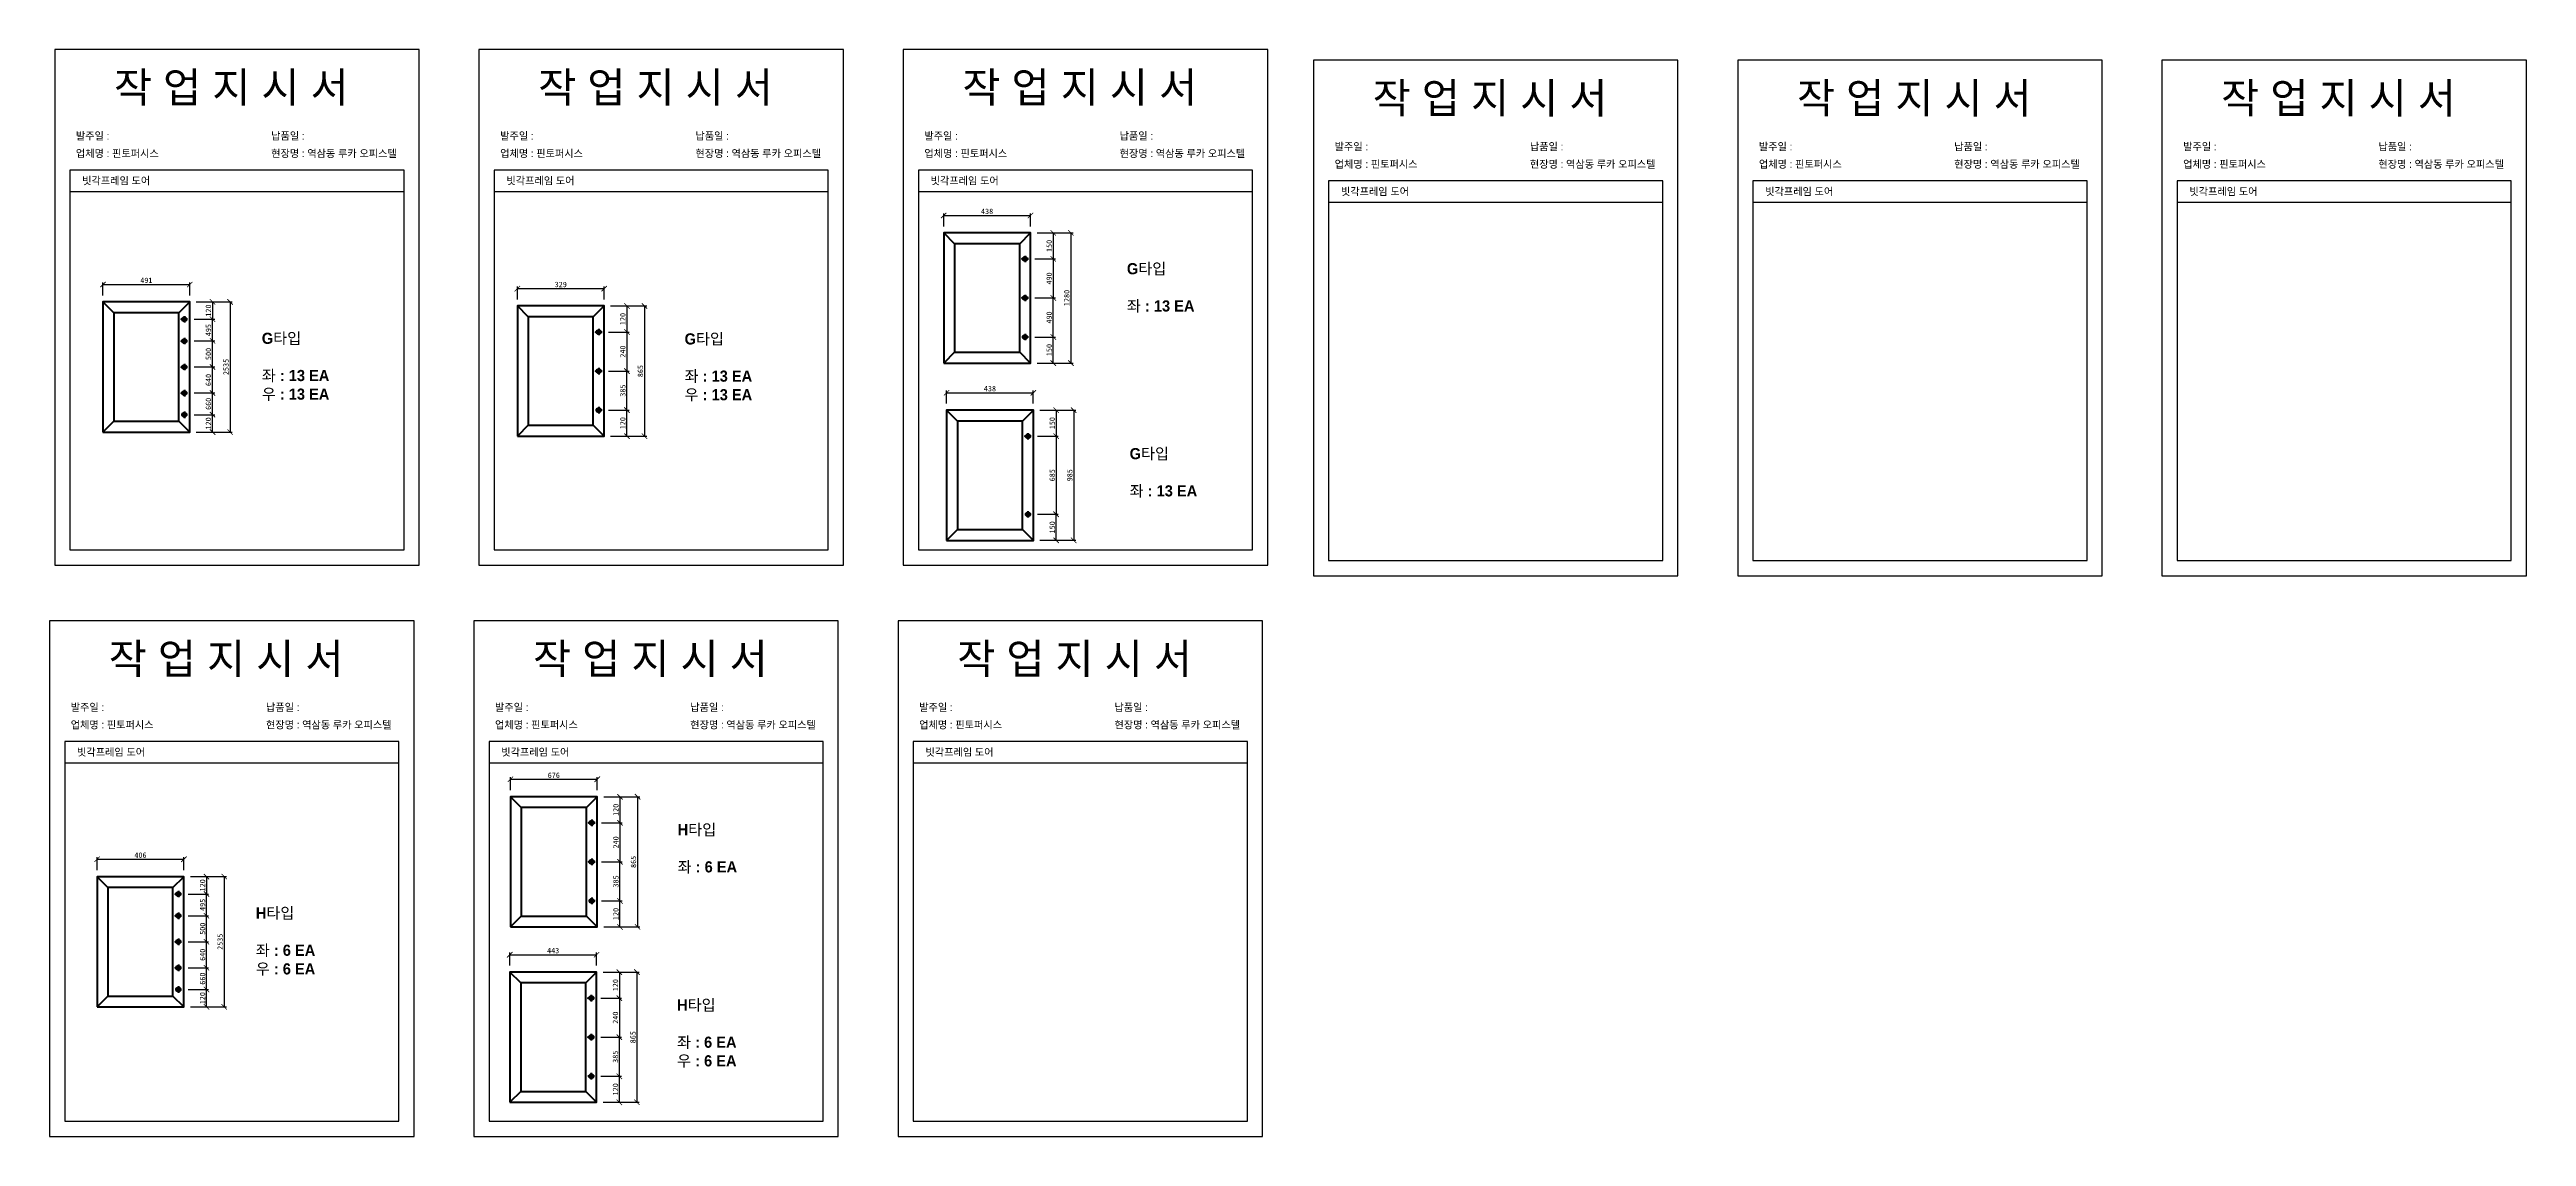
# Model space of a CAD drawing. Header units: millimetres. Extents: x -44117 to 256353, y -2095463 to 65325.
# Drawn here: x 5587 to 17003, y -11227 to -6218 of the extents above; entities that cross this region are included whole.
import ezdxf

# ---------------------------------------------------------------- set-up
doc = ezdxf.new("R2010")
doc.units = ezdxf.units.MM
doc.header["$LTSCALE"] = 10
doc.layers.add('Layer1', color=7, linetype='Continuous', lineweight=70)
doc.dimstyles.new('ISO-25', dxfattribs={"dimtxt": 2.5, "dimasz": 2.5, "dimexe": 1, "dimexo": 1, "dimtad": 1, "dimtxsty": 'Standard', "dimblk": 'ARCHTICK', "dimcen": 2.5, "dimadec": 0, "dimazin": 0, "dimtfac": 1, "dimtmove": 0, "dimatfit": 3, "dimfxl": 0, "dimarcsym": 0})

msp = doc.modelspace()

# ---------------------------------------------------------------- texts
at = {"attachment_point": 1}
for s, heights, insert, char_height in [('{\\fGulim|b0|i0|c129|p50;작 업 지 시 서}', [-155.84554], (5883.4785, -6322.29099), 140), ('{\\fGulim|b0|i0|c129|p50;작 업 지 시 서}', [-155.84554], (7838.93159, -6322.29099), 140), ('{\\fGulim|b0|i0|c129|p50;작 업 지 시 서}', [-155.84554], (9794.02547, -6322.29099), 140), ('{\\fGulim|b0|i0|c129|p50;작 업 지 시 서}', [-155.84554], (11684.99339, -6371.70931), 140), ('{\\fGulim|b0|i0|c129|p50;작 업 지 시 서}', [-155.84554], (13640.44647, -6371.70931), 140), ('{\\fGulim|b0|i0|c129|p50;작 업 지 시 서}', [-155.84554], (15595.54036, -6371.70931), 140), ('{\\fGulim|b0|i0|c129|p50;발주일 :}', [-38.18216], (5708.26915, -6599.01141), 34.3), ('{\\fGulim|b0|i0|c129|p50;납품일 :}', [-37.67976], (6608.24713, -6599.01141), 34.3), ('{\\fGulim|b0|i0|c129|p50;발주일 :}', [-38.18216], (7663.72223, -6599.01141), 34.3), ('{\\fGulim|b0|i0|c129|p50;납품일 :}', [-37.67976], (8563.70021, -6599.01141), 34.3), ('{\\fGulim|b0|i0|c129|p50;발주일 :}', [-38.18216], (9618.81612, -6599.01141), 34.3), ('{\\fGulim|b0|i0|c129|p50;납품일 :}', [-37.67976], (10518.7941, -6599.01141), 34.3), ('{\\fGulim|b0|i0|c129|p50;업체명 : 핀토퍼시스}', [-38.2735], (5708.26915, -6679.66759), 34.3), ('{\\fGulim|b0|i0|c129|p50;현장명 : 역삼동 루카 오피스텔}', [-38.31917], (6608.24713, -6679.66759), 34.3), ('{\\fGulim|b0|i0|c129|p50;업체명 : 핀토퍼시스}', [-38.2735], (7663.72223, -6679.66759), 34.3), ('{\\fGulim|b0|i0|c129|p50;현장명 : 역삼동 루카 오피스텔}', [-38.31917], (8563.70021, -6679.66759), 34.3), ('{\\fGulim|b0|i0|c129|p50;업체명 : 핀토퍼시스}', [-38.2735], (9618.81612, -6679.66759), 34.3), ('{\\fGulim|b0|i0|c129|p50;현장명 : 역삼동 루카 오피스텔}', [-38.31917], (10518.7941, -6679.66759), 34.3), ('{\\fGulim|b0|i0|c129|p50;업체명 : 핀토퍼시스}', [-38.2735], (11509.78403, -6729.08591), 34.3), ('{\\fGulim|b0|i0|c129|p50;발주일 :}', [-38.18216], (11509.78403, -6648.42973), 34.3), ('{\\fGulim|b0|i0|c129|p50;현장명 : 역삼동 루카 오피스텔}', [-38.31917], (12409.76202, -6729.08591), 34.3), ('{\\fGulim|b0|i0|c129|p50;납품일 :}', [-37.67976], (12409.76202, -6648.42973), 34.3), ('{\\fGulim|b0|i0|c129|p50;업체명 : 핀토퍼시스}', [-38.2735], (13465.23712, -6729.08591), 34.3), ('{\\fGulim|b0|i0|c129|p50;발주일 :}', [-38.18216], (13465.23712, -6648.42973), 34.3), ('{\\fGulim|b0|i0|c129|p50;현장명 : 역삼동 루카 오피스텔}', [-38.31917], (14365.2151, -6729.08591), 34.3), ('{\\fGulim|b0|i0|c129|p50;납품일 :}', [-37.67976], (14365.2151, -6648.42973), 34.3), ('{\\fGulim|b0|i0|c129|p50;업체명 : 핀토퍼시스}', [-38.2735], (15420.331, -6729.08591), 34.3), ('{\\fGulim|b0|i0|c129|p50;발주일 :}', [-38.18216], (15420.331, -6648.42973), 34.3), ('{\\fGulim|b0|i0|c129|p50;현장명 : 역삼동 루카 오피스텔}', [-38.31917], (16320.30899, -6729.08591), 34.3), ('{\\fGulim|b0|i0|c129|p50;납품일 :}', [-37.67976], (16320.30899, -6648.42973), 34.3), ('{\\fGulim|b0|i0|c129|p50;빗각프레임 도어}', [-38.36485], (5737.23173, -6805.53617), 34.3), ('{\\fGulim|b0|i0|c129|p50;빗각프레임 도어}', [-38.36485], (7692.68482, -6805.53617), 34.3), ('{\\fGulim|b0|i0|c129|p50;빗각프레임 도어}', [-38.36485], (9647.7787, -6805.53617), 34.3), ('{\\fGulim|b0|i0|c129|p50;빗각프레임 도어}', [-38.36485], (11538.74662, -6854.95449), 34.3), ('{\\fGulim|b0|i0|c129|p50;빗각프레임 도어}', [-38.36485], (13494.1997, -6854.95449), 34.3), ('{\\fGulim|b0|i0|c129|p50;빗각프레임 도어}', [-38.36485], (15449.29359, -6854.95449), 34.3), ('{\\fGulim|b1|i0|c129|p50;G타입\\P\\P좌 : 13 EA}', [-230.98056], (10552.25086, -7202.4582), 51.45), ('{\\fGulim|b1|i0|c129|p50;G타입\\P\\P좌 : 13 EA\\P우 : 13 EA}', [-318.15972], (6565.05597, -7523.16957), 51.45), ('{\\fGulim|b1|i0|c129|p50;G타입\\P\\P좌 : 13 EA\\P우 : 13 EA}', [-318.15972], (8513.74453, -7525.93898), 51.45), ('{\\fGulim|b1|i0|c129|p50;G타입\\P\\P좌 : 13 EA}', [-230.98056], (10564.88083, -8054.79396), 51.45), ('{\\fGulim|b0|i0|c129|p50;작 업 지 시 서}', [-155.84554], (5859.62159, -8955.5493), 140), ('{\\fGulim|b0|i0|c129|p50;작 업 지 시 서}', [-155.84554], (7815.07467, -8955.5493), 140), ('{\\fGulim|b0|i0|c129|p50;작 업 지 시 서}', [-155.84554], (9770.16856, -8955.5493), 140), ('{\\fGulim|b0|i0|c129|p50;발주일 :}', [-38.18216], (5684.41223, -9232.26972), 34.3), ('{\\fGulim|b0|i0|c129|p50;납품일 :}', [-37.67976], (6584.39022, -9232.26972), 34.3), ('{\\fGulim|b0|i0|c129|p50;발주일 :}', [-38.18216], (7639.86532, -9232.26972), 34.3), ('{\\fGulim|b0|i0|c129|p50;납품일 :}', [-37.67976], (8539.8433, -9232.26972), 34.3), ('{\\fGulim|b0|i0|c129|p50;발주일 :}', [-38.18216], (9594.9592, -9232.26972), 34.3), ('{\\fGulim|b0|i0|c129|p50;납품일 :}', [-37.67976], (10494.93719, -9232.26972), 34.3), ('{\\fGulim|b0|i0|c129|p50;업체명 : 핀토퍼시스}', [-38.2735], (5684.41223, -9312.9259), 34.3), ('{\\fGulim|b0|i0|c129|p50;현장명 : 역삼동 루카 오피스텔}', [-38.31917], (6584.39022, -9312.9259), 34.3), ('{\\fGulim|b0|i0|c129|p50;업체명 : 핀토퍼시스}', [-38.2735], (7639.86532, -9312.9259), 34.3), ('{\\fGulim|b0|i0|c129|p50;현장명 : 역삼동 루카 오피스텔}', [-38.31917], (8539.8433, -9312.9259), 34.3), ('{\\fGulim|b0|i0|c129|p50;업체명 : 핀토퍼시스}', [-38.2735], (9594.9592, -9312.9259), 34.3), ('{\\fGulim|b0|i0|c129|p50;현장명 : 역삼동 루카 오피스텔}', [-38.31917], (10494.93719, -9312.9259), 34.3), ('{\\fGulim|b0|i0|c129|p50;빗각프레임 도어}', [-38.36485], (5713.37482, -9438.79448), 34.3), ('{\\fGulim|b0|i0|c129|p50;빗각프레임 도어}', [-38.36485], (7668.8279, -9438.79448), 34.3), ('{\\fGulim|b0|i0|c129|p50;빗각프레임 도어}', [-38.36485], (9623.92179, -9438.79448), 34.3), ('{\\fGulim|b1|i0|c129|p50;H타입\\P\\P좌 : 6 EA}', [-230.98056], (8481.67752, -9787.60518), 51.45), ('{\\fGulim|b1|i0|c129|p50;H타입\\P\\P좌 : 6 EA\\P우 : 6 EA}', [-318.15972], (6537.5076, -10171.98846), 51.45), ('{\\fGulim|b1|i0|c129|p50;H타입\\P\\P좌 : 6 EA\\P우 : 6 EA}', [-318.15972], (8479.10937, -10595.7315), 51.45)]:
    msp.add_mtext_dynamic_manual_height_columns(s, width=3307.3198183, gutter_width=12.5, heights=heights, dxfattribs=dict(at, insert=insert, char_height=char_height))

# ---------------------------------------------------------------- blocks, each defined once
blk = doc.blocks.new('_ArchTick')
at = {"color": 0, "linetype": 'ByBlock', "const_width": 0.15}
blk.add_lwpolyline([(-0.5, -0.5), (0.5, 0.5)], dxfattribs=at)
blk = doc.blocks.new('*D488')
at = {"color": 0, "lineweight": -2}
for p, q in [((5806, -10000), (5806, -9940)), ((5806, -9950), (6206, -9950)), ((6206, -10000), (6206, -9940))]:
    blk.add_line(p, q, dxfattribs=at)
at = {"layer": 'Defpoints', "color": 0}
for p in [(5806, -10030), (6206, -9950), (6206, -10030)]:
    blk.add_point(p, dxfattribs=at)
at = {"color": 0, "lineweight": -2, "xscale": 25, "yscale": 25, "zscale": 25, "rotation": 180}
blk.add_blockref('_ArchTick', (5806, -9950), dxfattribs=at)
at = {"color": 0, "lineweight": -2, "xscale": 25, "yscale": 25, "zscale": 25}
blk.add_blockref('_ArchTick', (6206, -9950), dxfattribs=at)
at = {"color": 0, "insert": (6006, -9931), "char_height": 25, "attachment_point": 5}
blk.add_mtext('406', dxfattribs=at)
blk = doc.blocks.new('*D489')
at = {"color": 0, "lineweight": -2}
for p, q in [((6226, -10550), (6320, -10550)), ((6310, -10630), (6310, -10550)), ((6236, -10630), (6320, -10630))]:
    blk.add_line(p, q, dxfattribs=at)
at = {"layer": 'Defpoints', "color": 0}
for p in [(6196, -10550), (6310, -10550), (6206, -10630)]:
    blk.add_point(p, dxfattribs=at)
at = {"color": 0, "lineweight": -2, "xscale": 25, "yscale": 25, "zscale": 25}
for p, rotation in [((6310, -10550), 90), ((6310, -10630), 270)]:
    blk.add_blockref('_ArchTick', p, dxfattribs=dict(at, rotation=rotation))
at = {"color": 0, "insert": (6292, -10590), "char_height": 25, "attachment_point": 5, "rotation": 90}
blk.add_mtext('120', dxfattribs=at)
blk = doc.blocks.new('*D482')
at = {"color": 0, "lineweight": -2}
for p, q in [((6236, -10030), (6320, -10030)), ((6310, -10030), (6310, -10110)), ((6226, -10110), (6320, -10110))]:
    blk.add_line(p, q, dxfattribs=at)
at = {"layer": 'Defpoints', "color": 0}
for p in [(6206, -10030), (6196, -10110), (6310, -10110)]:
    blk.add_point(p, dxfattribs=at)
at = {"color": 0, "lineweight": -2, "xscale": 25, "yscale": 25, "zscale": 25}
for p, rotation in [((6310, -10030), 90), ((6310, -10110), 270)]:
    blk.add_blockref('_ArchTick', p, dxfattribs=dict(at, rotation=rotation))
at = {"color": 0, "insert": (6292, -10070), "char_height": 25, "attachment_point": 5, "rotation": 90}
blk.add_mtext('120', dxfattribs=at)
blk = doc.blocks.new('*D483')
at = {"color": 0, "lineweight": -2}
for p, q in [((6236, -10030), (6402, -10030)), ((6392, -10030), (6392, -10630)), ((6236, -10630), (6402, -10630))]:
    blk.add_line(p, q, dxfattribs=at)
at = {"layer": 'Defpoints', "color": 0}
for p in [(6206, -10030), (6206, -10630), (6392, -10630)]:
    blk.add_point(p, dxfattribs=at)
at = {"color": 0, "lineweight": -2, "xscale": 25, "yscale": 25, "zscale": 25}
for p, rotation in [((6392, -10030), 90), ((6392, -10630), 270)]:
    blk.add_blockref('_ArchTick', p, dxfattribs=dict(at, rotation=rotation))
at = {"color": 0, "insert": (6373, -10330), "char_height": 25, "attachment_point": 5, "rotation": 90}
blk.add_mtext('2535', dxfattribs=at)
blk = doc.blocks.new('*D484')
at = {"color": 0, "lineweight": -2}
for p, q in [((6226, -10450), (6320, -10450)), ((6310, -10550), (6310, -10450)), ((6226, -10550), (6320, -10550))]:
    blk.add_line(p, q, dxfattribs=at)
at = {"layer": 'Defpoints', "color": 0}
for p in [(6196, -10450), (6310, -10450), (6196, -10550)]:
    blk.add_point(p, dxfattribs=at)
at = {"color": 0, "lineweight": -2, "xscale": 25, "yscale": 25, "zscale": 25}
for p, rotation in [((6310, -10450), 90), ((6310, -10550), 270)]:
    blk.add_blockref('_ArchTick', p, dxfattribs=dict(at, rotation=rotation))
at = {"color": 0, "insert": (6292, -10500), "char_height": 25, "attachment_point": 5, "rotation": 90}
blk.add_mtext('660', dxfattribs=at)
blk = doc.blocks.new('*D485')
at = {"color": 0, "lineweight": -2}
for p, q in [((6226, -10330), (6320, -10330)), ((6310, -10450), (6310, -10330)), ((6226, -10450), (6320, -10450))]:
    blk.add_line(p, q, dxfattribs=at)
at = {"layer": 'Defpoints', "color": 0}
for p in [(6196, -10330), (6310, -10330), (6196, -10450)]:
    blk.add_point(p, dxfattribs=at)
at = {"color": 0, "lineweight": -2, "xscale": 25, "yscale": 25, "zscale": 25}
for p, rotation in [((6310, -10330), 90), ((6310, -10450), 270)]:
    blk.add_blockref('_ArchTick', p, dxfattribs=dict(at, rotation=rotation))
at = {"color": 0, "insert": (6292, -10390), "char_height": 25, "attachment_point": 5, "rotation": 90}
blk.add_mtext('640', dxfattribs=at)
blk = doc.blocks.new('*D486')
at = {"color": 0, "lineweight": -2}
for p, q in [((6226, -10210), (6320, -10210)), ((6310, -10330), (6310, -10210)), ((6226, -10330), (6320, -10330))]:
    blk.add_line(p, q, dxfattribs=at)
at = {"layer": 'Defpoints', "color": 0}
for p in [(6196, -10210), (6310, -10210), (6196, -10330)]:
    blk.add_point(p, dxfattribs=at)
at = {"color": 0, "lineweight": -2, "xscale": 25, "yscale": 25, "zscale": 25}
for p, rotation in [((6310, -10210), 90), ((6310, -10330), 270)]:
    blk.add_blockref('_ArchTick', p, dxfattribs=dict(at, rotation=rotation))
at = {"color": 0, "insert": (6292, -10270), "char_height": 25, "attachment_point": 5, "rotation": 90}
blk.add_mtext('500', dxfattribs=at)
blk = doc.blocks.new('*D487')
at = {"color": 0, "lineweight": -2}
for p, q in [((6226, -10110), (6320, -10110)), ((6310, -10210), (6310, -10110)), ((6226, -10210), (6320, -10210))]:
    blk.add_line(p, q, dxfattribs=at)
at = {"layer": 'Defpoints', "color": 0}
for p in [(6196, -10110), (6310, -10110), (6196, -10210)]:
    blk.add_point(p, dxfattribs=at)
at = {"color": 0, "lineweight": -2, "xscale": 25, "yscale": 25, "zscale": 25}
for p, rotation in [((6310, -10110), 90), ((6310, -10210), 270)]:
    blk.add_blockref('_ArchTick', p, dxfattribs=dict(at, rotation=rotation))
at = {"color": 0, "insert": (6292, -10160), "char_height": 25, "attachment_point": 5, "rotation": 90}
blk.add_mtext('495', dxfattribs=at)
blk = doc.blocks.new('*D494')
at = {"color": 0, "lineweight": -2}
for p, q in [((7711, -9632), (7711, -9571)), ((7711, -9581), (8111, -9581)), ((8111, -9632), (8111, -9571))]:
    blk.add_line(p, q, dxfattribs=at)
at = {"layer": 'Defpoints', "color": 0}
for p in [(8111, -9581), (7711, -9662), (8111, -9662)]:
    blk.add_point(p, dxfattribs=at)
at = {"color": 0, "lineweight": -2, "xscale": 25, "yscale": 25, "zscale": 25, "rotation": 180}
blk.add_blockref('_ArchTick', (7711, -9581), dxfattribs=at)
at = {"color": 0, "lineweight": -2, "xscale": 25, "yscale": 25, "zscale": 25}
blk.add_blockref('_ArchTick', (8111, -9581), dxfattribs=at)
at = {"color": 0, "insert": (7911, -9563), "char_height": 25, "attachment_point": 5}
blk.add_mtext('676', dxfattribs=at)
blk = doc.blocks.new('*D495')
at = {"color": 0, "lineweight": -2}
for p, q in [((8131, -10142), (8226, -10142)), ((8216, -10262), (8216, -10142)), ((8141, -10262), (8226, -10262))]:
    blk.add_line(p, q, dxfattribs=at)
at = {"layer": 'Defpoints', "color": 0}
for p in [(8101, -10142), (8216, -10142), (8111, -10262)]:
    blk.add_point(p, dxfattribs=at)
at = {"color": 0, "lineweight": -2, "xscale": 25, "yscale": 25, "zscale": 25}
for p, rotation in [((8216, -10142), 90), ((8216, -10262), 270)]:
    blk.add_blockref('_ArchTick', p, dxfattribs=dict(at, rotation=rotation))
at = {"color": 0, "insert": (8197, -10202), "char_height": 25, "attachment_point": 5, "rotation": 90}
blk.add_mtext('120', dxfattribs=at)
blk = doc.blocks.new('*D490')
at = {"color": 0, "lineweight": -2}
for p, q in [((8141, -9662), (8226, -9662)), ((8216, -9662), (8216, -9782)), ((8131, -9782), (8226, -9782))]:
    blk.add_line(p, q, dxfattribs=at)
at = {"layer": 'Defpoints', "color": 0}
for p in [(8111, -9662), (8101, -9782), (8216, -9782)]:
    blk.add_point(p, dxfattribs=at)
at = {"color": 0, "lineweight": -2, "xscale": 25, "yscale": 25, "zscale": 25}
for p, rotation in [((8216, -9662), 90), ((8216, -9782), 270)]:
    blk.add_blockref('_ArchTick', p, dxfattribs=dict(at, rotation=rotation))
at = {"color": 0, "insert": (8197, -9722), "char_height": 25, "attachment_point": 5, "rotation": 90}
blk.add_mtext('120', dxfattribs=at)
blk = doc.blocks.new('*D491')
at = {"color": 0, "lineweight": -2}
for p, q in [((8141, -9662), (8307, -9662)), ((8297, -9662), (8297, -10262)), ((8141, -10262), (8307, -10262))]:
    blk.add_line(p, q, dxfattribs=at)
at = {"layer": 'Defpoints', "color": 0}
for p in [(8111, -9662), (8111, -10262), (8297, -10262)]:
    blk.add_point(p, dxfattribs=at)
at = {"color": 0, "lineweight": -2, "xscale": 25, "yscale": 25, "zscale": 25}
for p, rotation in [((8297, -9662), 90), ((8297, -10262), 270)]:
    blk.add_blockref('_ArchTick', p, dxfattribs=dict(at, rotation=rotation))
at = {"color": 0, "insert": (8278, -9962), "char_height": 25, "attachment_point": 5, "rotation": 90}
blk.add_mtext('865', dxfattribs=at)
blk = doc.blocks.new('*D492')
at = {"color": 0, "lineweight": -2}
for p, q in [((8131, -9962), (8226, -9962)), ((8216, -10142), (8216, -9962)), ((8131, -10142), (8226, -10142))]:
    blk.add_line(p, q, dxfattribs=at)
at = {"layer": 'Defpoints', "color": 0}
for p in [(8101, -9962), (8216, -9962), (8101, -10142)]:
    blk.add_point(p, dxfattribs=at)
at = {"color": 0, "lineweight": -2, "xscale": 25, "yscale": 25, "zscale": 25}
for p, rotation in [((8216, -9962), 90), ((8216, -10142), 270)]:
    blk.add_blockref('_ArchTick', p, dxfattribs=dict(at, rotation=rotation))
at = {"color": 0, "insert": (8197, -10052), "char_height": 25, "attachment_point": 5, "rotation": 90}
blk.add_mtext('385', dxfattribs=at)
blk = doc.blocks.new('*D493')
at = {"color": 0, "lineweight": -2}
for p, q in [((8131, -9782), (8226, -9782)), ((8216, -9782), (8216, -9962)), ((8131, -9962), (8226, -9962))]:
    blk.add_line(p, q, dxfattribs=at)
at = {"layer": 'Defpoints', "color": 0}
for p in [(8101, -9782), (8101, -9962), (8216, -9962)]:
    blk.add_point(p, dxfattribs=at)
at = {"color": 0, "lineweight": -2, "xscale": 25, "yscale": 25, "zscale": 25}
for p, rotation in [((8216, -9782), 90), ((8216, -9962), 270)]:
    blk.add_blockref('_ArchTick', p, dxfattribs=dict(at, rotation=rotation))
at = {"color": 0, "insert": (8197, -9872), "char_height": 25, "attachment_point": 5, "rotation": 90}
blk.add_mtext('240', dxfattribs=at)
blk = doc.blocks.new('*D500')
at = {"color": 0, "lineweight": -2}
for p, q in [((7708, -10440), (7708, -10380)), ((8108, -10440), (8108, -10380)), ((7708, -10390), (8108, -10390))]:
    blk.add_line(p, q, dxfattribs=at)
at = {"layer": 'Defpoints', "color": 0}
for p in [(7708, -10470), (8108, -10390), (8108, -10470)]:
    blk.add_point(p, dxfattribs=at)
at = {"color": 0, "lineweight": -2, "xscale": 25, "yscale": 25, "zscale": 25, "rotation": 180}
blk.add_blockref('_ArchTick', (7708, -10390), dxfattribs=at)
at = {"color": 0, "lineweight": -2, "xscale": 25, "yscale": 25, "zscale": 25}
blk.add_blockref('_ArchTick', (8108, -10390), dxfattribs=at)
at = {"color": 0, "insert": (7908, -10371), "char_height": 25, "attachment_point": 5}
blk.add_mtext('443', dxfattribs=at)
blk = doc.blocks.new('*D501')
at = {"color": 0, "lineweight": -2}
for p, q in [((8128, -10950), (8223, -10950)), ((8213, -11070), (8213, -10950)), ((8138, -11070), (8223, -11070))]:
    blk.add_line(p, q, dxfattribs=at)
at = {"layer": 'Defpoints', "color": 0}
for p in [(8098, -10950), (8213, -10950), (8108, -11070)]:
    blk.add_point(p, dxfattribs=at)
at = {"color": 0, "lineweight": -2, "xscale": 25, "yscale": 25, "zscale": 25}
for p, rotation in [((8213, -10950), 90), ((8213, -11070), 270)]:
    blk.add_blockref('_ArchTick', p, dxfattribs=dict(at, rotation=rotation))
at = {"color": 0, "insert": (8195, -11010), "char_height": 25, "attachment_point": 5, "rotation": 90}
blk.add_mtext('120', dxfattribs=at)
blk = doc.blocks.new('*D496')
at = {"color": 0, "lineweight": -2}
for p, q in [((8138, -10470), (8223, -10470)), ((8213, -10470), (8213, -10590)), ((8128, -10590), (8223, -10590))]:
    blk.add_line(p, q, dxfattribs=at)
at = {"layer": 'Defpoints', "color": 0}
for p in [(8108, -10470), (8098, -10590), (8213, -10590)]:
    blk.add_point(p, dxfattribs=at)
at = {"color": 0, "lineweight": -2, "xscale": 25, "yscale": 25, "zscale": 25}
for p, rotation in [((8213, -10470), 90), ((8213, -10590), 270)]:
    blk.add_blockref('_ArchTick', p, dxfattribs=dict(at, rotation=rotation))
at = {"color": 0, "insert": (8195, -10530), "char_height": 25, "attachment_point": 5, "rotation": 90}
blk.add_mtext('120', dxfattribs=at)
blk = doc.blocks.new('*D497')
at = {"color": 0, "lineweight": -2}
for p, q in [((8138, -10470), (8304, -10470)), ((8294, -10470), (8294, -11070)), ((8138, -11070), (8304, -11070))]:
    blk.add_line(p, q, dxfattribs=at)
at = {"layer": 'Defpoints', "color": 0}
for p in [(8108, -10470), (8108, -11070), (8294, -11070)]:
    blk.add_point(p, dxfattribs=at)
at = {"color": 0, "lineweight": -2, "xscale": 25, "yscale": 25, "zscale": 25}
for p, rotation in [((8294, -10470), 90), ((8294, -11070), 270)]:
    blk.add_blockref('_ArchTick', p, dxfattribs=dict(at, rotation=rotation))
at = {"color": 0, "insert": (8276, -10770), "char_height": 25, "attachment_point": 5, "rotation": 90}
blk.add_mtext('865', dxfattribs=at)
blk = doc.blocks.new('*D498')
at = {"color": 0, "lineweight": -2}
for p, q in [((8128, -10770), (8223, -10770)), ((8213, -10950), (8213, -10770)), ((8128, -10950), (8223, -10950))]:
    blk.add_line(p, q, dxfattribs=at)
at = {"layer": 'Defpoints', "color": 0}
for p in [(8098, -10770), (8213, -10770), (8098, -10950)]:
    blk.add_point(p, dxfattribs=at)
at = {"color": 0, "lineweight": -2, "xscale": 25, "yscale": 25, "zscale": 25}
for p, rotation in [((8213, -10770), 90), ((8213, -10950), 270)]:
    blk.add_blockref('_ArchTick', p, dxfattribs=dict(at, rotation=rotation))
at = {"color": 0, "insert": (8195, -10860), "char_height": 25, "attachment_point": 5, "rotation": 90}
blk.add_mtext('385', dxfattribs=at)
blk = doc.blocks.new('*D499')
at = {"color": 0, "lineweight": -2}
for p, q in [((8128, -10590), (8223, -10590)), ((8213, -10590), (8213, -10770)), ((8128, -10770), (8223, -10770))]:
    blk.add_line(p, q, dxfattribs=at)
at = {"layer": 'Defpoints', "color": 0}
for p in [(8098, -10590), (8098, -10770), (8213, -10770)]:
    blk.add_point(p, dxfattribs=at)
at = {"color": 0, "lineweight": -2, "xscale": 25, "yscale": 25, "zscale": 25}
for p, rotation in [((8213, -10590), 90), ((8213, -10770), 270)]:
    blk.add_blockref('_ArchTick', p, dxfattribs=dict(at, rotation=rotation))
at = {"color": 0, "insert": (8195, -10680), "char_height": 25, "attachment_point": 5, "rotation": 90}
blk.add_mtext('240', dxfattribs=at)
blk = doc.blocks.new('*D463')
at = {"color": 0, "lineweight": -2}
for p, q in [((5833, -7351), (5833, -7291)), ((5833, -7301), (6233, -7301)), ((6233, -7351), (6233, -7291))]:
    blk.add_line(p, q, dxfattribs=at)
at = {"layer": 'Defpoints', "color": 0}
for p in [(6233, -7301), (5833, -7381), (6233, -7381)]:
    blk.add_point(p, dxfattribs=at)
at = {"color": 0, "lineweight": -2, "xscale": 25, "yscale": 25, "zscale": 25, "rotation": 180}
blk.add_blockref('_ArchTick', (5833, -7301), dxfattribs=at)
at = {"color": 0, "lineweight": -2, "xscale": 25, "yscale": 25, "zscale": 25}
blk.add_blockref('_ArchTick', (6233, -7301), dxfattribs=at)
at = {"color": 0, "insert": (6033, -7282), "char_height": 25, "attachment_point": 5}
blk.add_mtext('491', dxfattribs=at)
blk = doc.blocks.new('*D464')
at = {"color": 0, "lineweight": -2}
for p, q in [((6253, -7901), (6348, -7901)), ((6263, -7981), (6348, -7981)), ((6338, -7981), (6338, -7901))]:
    blk.add_line(p, q, dxfattribs=at)
at = {"layer": 'Defpoints', "color": 0}
for p in [(6223, -7901), (6233, -7981), (6338, -7901)]:
    blk.add_point(p, dxfattribs=at)
at = {"color": 0, "lineweight": -2, "xscale": 25, "yscale": 25, "zscale": 25}
for p, rotation in [((6338, -7901), 90), ((6338, -7981), 270)]:
    blk.add_blockref('_ArchTick', p, dxfattribs=dict(at, rotation=rotation))
at = {"color": 0, "insert": (6319, -7941), "char_height": 25, "attachment_point": 5, "rotation": 90}
blk.add_mtext('120', dxfattribs=at)
blk = doc.blocks.new('*D457')
at = {"color": 0, "lineweight": -2}
for p, q in [((6263, -7381), (6348, -7381)), ((6338, -7381), (6338, -7461)), ((6253, -7461), (6348, -7461))]:
    blk.add_line(p, q, dxfattribs=at)
at = {"layer": 'Defpoints', "color": 0}
for p in [(6233, -7381), (6223, -7461), (6338, -7461)]:
    blk.add_point(p, dxfattribs=at)
at = {"color": 0, "lineweight": -2, "xscale": 25, "yscale": 25, "zscale": 25}
for p, rotation in [((6338, -7381), 90), ((6338, -7461), 270)]:
    blk.add_blockref('_ArchTick', p, dxfattribs=dict(at, rotation=rotation))
at = {"color": 0, "insert": (6319, -7421), "char_height": 25, "attachment_point": 5, "rotation": 90}
blk.add_mtext('120', dxfattribs=at)
blk = doc.blocks.new('*D458')
at = {"color": 0, "lineweight": -2}
for p, q in [((6263, -7381), (6429, -7381)), ((6419, -7381), (6419, -7981)), ((6263, -7981), (6429, -7981))]:
    blk.add_line(p, q, dxfattribs=at)
at = {"layer": 'Defpoints', "color": 0}
for p in [(6233, -7381), (6233, -7981), (6419, -7981)]:
    blk.add_point(p, dxfattribs=at)
at = {"color": 0, "lineweight": -2, "xscale": 25, "yscale": 25, "zscale": 25}
for p, rotation in [((6419, -7381), 90), ((6419, -7981), 270)]:
    blk.add_blockref('_ArchTick', p, dxfattribs=dict(at, rotation=rotation))
at = {"color": 0, "insert": (6400, -7681), "char_height": 25, "attachment_point": 5, "rotation": 90}
blk.add_mtext('2535', dxfattribs=at)
blk = doc.blocks.new('*D459')
at = {"color": 0, "lineweight": -2}
for p, q in [((6253, -7801), (6348, -7801)), ((6338, -7901), (6338, -7801)), ((6253, -7901), (6348, -7901))]:
    blk.add_line(p, q, dxfattribs=at)
at = {"layer": 'Defpoints', "color": 0}
for p in [(6223, -7801), (6338, -7801), (6223, -7901)]:
    blk.add_point(p, dxfattribs=at)
at = {"color": 0, "lineweight": -2, "xscale": 25, "yscale": 25, "zscale": 25}
for p, rotation in [((6338, -7801), 90), ((6338, -7901), 270)]:
    blk.add_blockref('_ArchTick', p, dxfattribs=dict(at, rotation=rotation))
at = {"color": 0, "insert": (6319, -7851), "char_height": 25, "attachment_point": 5, "rotation": 90}
blk.add_mtext('660', dxfattribs=at)
blk = doc.blocks.new('*D460')
at = {"color": 0, "lineweight": -2}
for p, q in [((6253, -7681), (6348, -7681)), ((6338, -7801), (6338, -7681)), ((6253, -7801), (6348, -7801))]:
    blk.add_line(p, q, dxfattribs=at)
at = {"layer": 'Defpoints', "color": 0}
for p in [(6223, -7681), (6338, -7681), (6223, -7801)]:
    blk.add_point(p, dxfattribs=at)
at = {"color": 0, "lineweight": -2, "xscale": 25, "yscale": 25, "zscale": 25}
for p, rotation in [((6338, -7681), 90), ((6338, -7801), 270)]:
    blk.add_blockref('_ArchTick', p, dxfattribs=dict(at, rotation=rotation))
at = {"color": 0, "insert": (6319, -7741), "char_height": 25, "attachment_point": 5, "rotation": 90}
blk.add_mtext('640', dxfattribs=at)
blk = doc.blocks.new('*D461')
at = {"color": 0, "lineweight": -2}
for p, q in [((6253, -7561), (6348, -7561)), ((6338, -7681), (6338, -7561)), ((6253, -7681), (6348, -7681))]:
    blk.add_line(p, q, dxfattribs=at)
at = {"layer": 'Defpoints', "color": 0}
for p in [(6223, -7561), (6338, -7561), (6223, -7681)]:
    blk.add_point(p, dxfattribs=at)
at = {"color": 0, "lineweight": -2, "xscale": 25, "yscale": 25, "zscale": 25}
for p, rotation in [((6338, -7561), 90), ((6338, -7681), 270)]:
    blk.add_blockref('_ArchTick', p, dxfattribs=dict(at, rotation=rotation))
at = {"color": 0, "insert": (6319, -7621), "char_height": 25, "attachment_point": 5, "rotation": 90}
blk.add_mtext('500', dxfattribs=at)
blk = doc.blocks.new('*D462')
at = {"color": 0, "lineweight": -2}
for p, q in [((6253, -7461), (6348, -7461)), ((6338, -7561), (6338, -7461)), ((6253, -7561), (6348, -7561))]:
    blk.add_line(p, q, dxfattribs=at)
at = {"layer": 'Defpoints', "color": 0}
for p in [(6223, -7461), (6338, -7461), (6223, -7561)]:
    blk.add_point(p, dxfattribs=at)
at = {"color": 0, "lineweight": -2, "xscale": 25, "yscale": 25, "zscale": 25}
for p, rotation in [((6338, -7461), 90), ((6338, -7561), 270)]:
    blk.add_blockref('_ArchTick', p, dxfattribs=dict(at, rotation=rotation))
at = {"color": 0, "insert": (6319, -7511), "char_height": 25, "attachment_point": 5, "rotation": 90}
blk.add_mtext('495', dxfattribs=at)
blk = doc.blocks.new('*D469')
at = {"color": 0, "lineweight": -2}
for p, q in [((7743, -7370), (7743, -7310)), ((7743, -7320), (8143, -7320)), ((8143, -7370), (8143, -7310))]:
    blk.add_line(p, q, dxfattribs=at)
at = {"layer": 'Defpoints', "color": 0}
for p in [(7743, -7400), (8143, -7320), (8143, -7400)]:
    blk.add_point(p, dxfattribs=at)
at = {"color": 0, "lineweight": -2, "xscale": 25, "yscale": 25, "zscale": 25, "rotation": 180}
blk.add_blockref('_ArchTick', (7743, -7320), dxfattribs=at)
at = {"color": 0, "lineweight": -2, "xscale": 25, "yscale": 25, "zscale": 25}
blk.add_blockref('_ArchTick', (8143, -7320), dxfattribs=at)
at = {"color": 0, "insert": (7943, -7301), "char_height": 25, "attachment_point": 5}
blk.add_mtext('329', dxfattribs=at)
blk = doc.blocks.new('*D470')
at = {"color": 0, "lineweight": -2}
for p, q in [((8163, -7880), (8258, -7880)), ((8248, -8000), (8248, -7880)), ((8173, -8000), (8258, -8000))]:
    blk.add_line(p, q, dxfattribs=at)
at = {"layer": 'Defpoints', "color": 0}
for p in [(8133, -7880), (8248, -7880), (8143, -8000)]:
    blk.add_point(p, dxfattribs=at)
at = {"color": 0, "lineweight": -2, "xscale": 25, "yscale": 25, "zscale": 25}
for p, rotation in [((8248, -7880), 90), ((8248, -8000), 270)]:
    blk.add_blockref('_ArchTick', p, dxfattribs=dict(at, rotation=rotation))
at = {"color": 0, "insert": (8229, -7940), "char_height": 25, "attachment_point": 5, "rotation": 90}
blk.add_mtext('120', dxfattribs=at)
blk = doc.blocks.new('*D465')
at = {"color": 0, "lineweight": -2}
for p, q in [((8173, -7400), (8258, -7400)), ((8248, -7400), (8248, -7520)), ((8163, -7520), (8258, -7520))]:
    blk.add_line(p, q, dxfattribs=at)
at = {"layer": 'Defpoints', "color": 0}
for p in [(8143, -7400), (8133, -7520), (8248, -7520)]:
    blk.add_point(p, dxfattribs=at)
at = {"color": 0, "lineweight": -2, "xscale": 25, "yscale": 25, "zscale": 25}
for p, rotation in [((8248, -7400), 90), ((8248, -7520), 270)]:
    blk.add_blockref('_ArchTick', p, dxfattribs=dict(at, rotation=rotation))
at = {"color": 0, "insert": (8229, -7460), "char_height": 25, "attachment_point": 5, "rotation": 90}
blk.add_mtext('120', dxfattribs=at)
blk = doc.blocks.new('*D466')
at = {"color": 0, "lineweight": -2}
for p, q in [((8173, -7400), (8339, -7400)), ((8329, -7400), (8329, -8000)), ((8173, -8000), (8339, -8000))]:
    blk.add_line(p, q, dxfattribs=at)
at = {"layer": 'Defpoints', "color": 0}
for p in [(8143, -7400), (8143, -8000), (8329, -8000)]:
    blk.add_point(p, dxfattribs=at)
at = {"color": 0, "lineweight": -2, "xscale": 25, "yscale": 25, "zscale": 25}
for p, rotation in [((8329, -7400), 90), ((8329, -8000), 270)]:
    blk.add_blockref('_ArchTick', p, dxfattribs=dict(at, rotation=rotation))
at = {"color": 0, "insert": (8310, -7700), "char_height": 25, "attachment_point": 5, "rotation": 90}
blk.add_mtext('865', dxfattribs=at)
blk = doc.blocks.new('*D467')
at = {"color": 0, "lineweight": -2}
for p, q in [((8163, -7700), (8258, -7700)), ((8248, -7880), (8248, -7700)), ((8163, -7880), (8258, -7880))]:
    blk.add_line(p, q, dxfattribs=at)
at = {"layer": 'Defpoints', "color": 0}
for p in [(8133, -7700), (8248, -7700), (8133, -7880)]:
    blk.add_point(p, dxfattribs=at)
at = {"color": 0, "lineweight": -2, "xscale": 25, "yscale": 25, "zscale": 25}
for p, rotation in [((8248, -7700), 90), ((8248, -7880), 270)]:
    blk.add_blockref('_ArchTick', p, dxfattribs=dict(at, rotation=rotation))
at = {"color": 0, "insert": (8229, -7790), "char_height": 25, "attachment_point": 5, "rotation": 90}
blk.add_mtext('385', dxfattribs=at)
blk = doc.blocks.new('*D468')
at = {"color": 0, "lineweight": -2}
for p, q in [((8163, -7520), (8258, -7520)), ((8248, -7520), (8248, -7700)), ((8163, -7700), (8258, -7700))]:
    blk.add_line(p, q, dxfattribs=at)
at = {"layer": 'Defpoints', "color": 0}
for p in [(8133, -7520), (8133, -7700), (8248, -7700)]:
    blk.add_point(p, dxfattribs=at)
at = {"color": 0, "lineweight": -2, "xscale": 25, "yscale": 25, "zscale": 25}
for p, rotation in [((8248, -7520), 90), ((8248, -7700), 270)]:
    blk.add_blockref('_ArchTick', p, dxfattribs=dict(at, rotation=rotation))
at = {"color": 0, "insert": (8229, -7610), "char_height": 25, "attachment_point": 5, "rotation": 90}
blk.add_mtext('240', dxfattribs=at)
blk = doc.blocks.new('*D475')
at = {"color": 0, "lineweight": -2}
for p, q in [((9708, -7033), (9708, -6973)), ((9708, -6983), (10108, -6983)), ((10108, -7033), (10108, -6973))]:
    blk.add_line(p, q, dxfattribs=at)
at = {"layer": 'Defpoints', "color": 0}
for p in [(9708, -7063), (10108, -6983), (10108, -7063)]:
    blk.add_point(p, dxfattribs=at)
at = {"color": 0, "lineweight": -2, "xscale": 25, "yscale": 25, "zscale": 25, "rotation": 180}
blk.add_blockref('_ArchTick', (9708, -6983), dxfattribs=at)
at = {"color": 0, "lineweight": -2, "xscale": 25, "yscale": 25, "zscale": 25}
blk.add_blockref('_ArchTick', (10108, -6983), dxfattribs=at)
at = {"color": 0, "insert": (9908, -6964), "char_height": 25, "attachment_point": 5}
blk.add_mtext('438', dxfattribs=at)
blk = doc.blocks.new('*D476')
at = {"color": 0, "lineweight": -2}
for p, q in [((10128, -7543), (10223, -7543)), ((10213, -7663), (10213, -7543)), ((10138, -7663), (10223, -7663))]:
    blk.add_line(p, q, dxfattribs=at)
at = {"layer": 'Defpoints', "color": 0}
for p in [(10098, -7543), (10213, -7543), (10108, -7663)]:
    blk.add_point(p, dxfattribs=at)
at = {"color": 0, "lineweight": -2, "xscale": 25, "yscale": 25, "zscale": 25}
for p, rotation in [((10213, -7543), 90), ((10213, -7663), 270)]:
    blk.add_blockref('_ArchTick', p, dxfattribs=dict(at, rotation=rotation))
at = {"color": 0, "insert": (10194, -7603), "char_height": 25, "attachment_point": 5, "rotation": 90}
blk.add_mtext('150', dxfattribs=at)
blk = doc.blocks.new('*D471')
at = {"color": 0, "lineweight": -2}
for p, q in [((10138, -7063), (10223, -7063)), ((10213, -7063), (10213, -7183)), ((10128, -7183), (10223, -7183))]:
    blk.add_line(p, q, dxfattribs=at)
at = {"layer": 'Defpoints', "color": 0}
for p in [(10108, -7063), (10098, -7183), (10213, -7183)]:
    blk.add_point(p, dxfattribs=at)
at = {"color": 0, "lineweight": -2, "xscale": 25, "yscale": 25, "zscale": 25}
for p, rotation in [((10213, -7063), 90), ((10213, -7183), 270)]:
    blk.add_blockref('_ArchTick', p, dxfattribs=dict(at, rotation=rotation))
at = {"color": 0, "insert": (10194, -7123), "char_height": 25, "attachment_point": 5, "rotation": 90}
blk.add_mtext('150', dxfattribs=at)
blk = doc.blocks.new('*D472')
at = {"color": 0, "lineweight": -2}
for p, q in [((10138, -7063), (10304, -7063)), ((10294, -7063), (10294, -7663)), ((10138, -7663), (10304, -7663))]:
    blk.add_line(p, q, dxfattribs=at)
at = {"layer": 'Defpoints', "color": 0}
for p in [(10108, -7063), (10108, -7663), (10294, -7663)]:
    blk.add_point(p, dxfattribs=at)
at = {"color": 0, "lineweight": -2, "xscale": 25, "yscale": 25, "zscale": 25}
for p, rotation in [((10294, -7063), 90), ((10294, -7663), 270)]:
    blk.add_blockref('_ArchTick', p, dxfattribs=dict(at, rotation=rotation))
at = {"color": 0, "insert": (10275, -7363), "char_height": 25, "attachment_point": 5, "rotation": 90}
blk.add_mtext('1280', dxfattribs=at)
blk = doc.blocks.new('*D473')
at = {"color": 0, "lineweight": -2}
for p, q in [((10128, -7363), (10223, -7363)), ((10213, -7543), (10213, -7363)), ((10128, -7543), (10223, -7543))]:
    blk.add_line(p, q, dxfattribs=at)
at = {"layer": 'Defpoints', "color": 0}
for p in [(10098, -7363), (10213, -7363), (10098, -7543)]:
    blk.add_point(p, dxfattribs=at)
at = {"color": 0, "lineweight": -2, "xscale": 25, "yscale": 25, "zscale": 25}
for p, rotation in [((10213, -7363), 90), ((10213, -7543), 270)]:
    blk.add_blockref('_ArchTick', p, dxfattribs=dict(at, rotation=rotation))
at = {"color": 0, "insert": (10194, -7453), "char_height": 25, "attachment_point": 5, "rotation": 90}
blk.add_mtext('490', dxfattribs=at)
blk = doc.blocks.new('*D474')
at = {"color": 0, "lineweight": -2}
for p, q in [((10128, -7183), (10223, -7183)), ((10213, -7183), (10213, -7363)), ((10128, -7363), (10223, -7363))]:
    blk.add_line(p, q, dxfattribs=at)
at = {"layer": 'Defpoints', "color": 0}
for p in [(10098, -7183), (10098, -7363), (10213, -7363)]:
    blk.add_point(p, dxfattribs=at)
at = {"color": 0, "lineweight": -2, "xscale": 25, "yscale": 25, "zscale": 25}
for p, rotation in [((10213, -7183), 90), ((10213, -7363), 270)]:
    blk.add_blockref('_ArchTick', p, dxfattribs=dict(at, rotation=rotation))
at = {"color": 0, "insert": (10194, -7273), "char_height": 25, "attachment_point": 5, "rotation": 90}
blk.add_mtext('490', dxfattribs=at)
blk = doc.blocks.new('*D479')
at = {"color": 0, "lineweight": -2}
for p, q in [((9721, -7850), (9721, -7790)), ((9721, -7800), (10121, -7800)), ((10121, -7850), (10121, -7790))]:
    blk.add_line(p, q, dxfattribs=at)
at = {"layer": 'Defpoints', "color": 0}
for p in [(10121, -7800), (9721, -7880), (10121, -7880)]:
    blk.add_point(p, dxfattribs=at)
at = {"color": 0, "lineweight": -2, "xscale": 25, "yscale": 25, "zscale": 25, "rotation": 180}
blk.add_blockref('_ArchTick', (9721, -7800), dxfattribs=at)
at = {"color": 0, "lineweight": -2, "xscale": 25, "yscale": 25, "zscale": 25}
blk.add_blockref('_ArchTick', (10121, -7800), dxfattribs=at)
at = {"color": 0, "insert": (9921, -7781), "char_height": 25, "attachment_point": 5}
blk.add_mtext('438', dxfattribs=at)
blk = doc.blocks.new('*D480')
at = {"color": 0, "lineweight": -2}
for p, q in [((10141, -8360), (10236, -8360)), ((10226, -8480), (10226, -8360)), ((10151, -8480), (10236, -8480))]:
    blk.add_line(p, q, dxfattribs=at)
at = {"layer": 'Defpoints', "color": 0}
for p in [(10111, -8360), (10226, -8360), (10121, -8480)]:
    blk.add_point(p, dxfattribs=at)
at = {"color": 0, "lineweight": -2, "xscale": 25, "yscale": 25, "zscale": 25}
for p, rotation in [((10226, -8360), 90), ((10226, -8480), 270)]:
    blk.add_blockref('_ArchTick', p, dxfattribs=dict(at, rotation=rotation))
at = {"color": 0, "insert": (10208, -8420), "char_height": 25, "attachment_point": 5, "rotation": 90}
blk.add_mtext('150', dxfattribs=at)
blk = doc.blocks.new('*D477')
at = {"color": 0, "lineweight": -2}
for p, q in [((10151, -7880), (10236, -7880)), ((10226, -7880), (10226, -8000)), ((10141, -8000), (10236, -8000))]:
    blk.add_line(p, q, dxfattribs=at)
at = {"layer": 'Defpoints', "color": 0}
for p in [(10121, -7880), (10111, -8000), (10226, -8000)]:
    blk.add_point(p, dxfattribs=at)
at = {"color": 0, "lineweight": -2, "xscale": 25, "yscale": 25, "zscale": 25}
for p, rotation in [((10226, -7880), 90), ((10226, -8000), 270)]:
    blk.add_blockref('_ArchTick', p, dxfattribs=dict(at, rotation=rotation))
at = {"color": 0, "insert": (10208, -7940), "char_height": 25, "attachment_point": 5, "rotation": 90}
blk.add_mtext('150', dxfattribs=at)
blk = doc.blocks.new('*D478')
at = {"color": 0, "lineweight": -2}
for p, q in [((10151, -7880), (10317, -7880)), ((10307, -7880), (10307, -8480)), ((10151, -8480), (10317, -8480))]:
    blk.add_line(p, q, dxfattribs=at)
at = {"layer": 'Defpoints', "color": 0}
for p in [(10121, -7880), (10121, -8480), (10307, -8480)]:
    blk.add_point(p, dxfattribs=at)
at = {"color": 0, "lineweight": -2, "xscale": 25, "yscale": 25, "zscale": 25}
for p, rotation in [((10307, -7880), 90), ((10307, -8480), 270)]:
    blk.add_blockref('_ArchTick', p, dxfattribs=dict(at, rotation=rotation))
at = {"color": 0, "insert": (10289, -8180), "char_height": 25, "attachment_point": 5, "rotation": 90}
blk.add_mtext('985', dxfattribs=at)
blk = doc.blocks.new('*D481')
at = {"color": 0, "lineweight": -2}
for p, q in [((10141, -8000), (10236, -8000)), ((10226, -8000), (10226, -8360)), ((10141, -8360), (10236, -8360))]:
    blk.add_line(p, q, dxfattribs=at)
at = {"layer": 'Defpoints', "color": 0}
for p in [(10111, -8000), (10111, -8360), (10226, -8360)]:
    blk.add_point(p, dxfattribs=at)
at = {"color": 0, "lineweight": -2, "xscale": 25, "yscale": 25, "zscale": 25}
for p, rotation in [((10226, -8000), 90), ((10226, -8360), 270)]:
    blk.add_blockref('_ArchTick', p, dxfattribs=dict(at, rotation=rotation))
at = {"color": 0, "insert": (10208, -8180), "char_height": 25, "attachment_point": 5, "rotation": 90}
blk.add_mtext('685', dxfattribs=at)

# ---------------------------------------------------------------- dimensions: what is measured, and where the dimension line sits
for base, p1, p2, text, picture, middle in [((10108.06165, -6982.8464), (9708.06165, -7063.1062), (10108.06165, -7063.1062), '438', '*D475', (9908.06165, -6964.0964)), ((6233.15318, -7301.15), (5833.15318, -7381.4098), (6233.15318, -7381.4098), '491', '*D463', (6033.15318, -7282.4)), ((8143.07392, -7319.73883), (7743.07392, -7399.99862), (8143.07392, -7399.99862), '329', '*D469', (7943.07392, -7300.98883)), ((10121.42891, -7800.13533), (9721.42891, -7880.39513), (10121.42891, -7880.39513), '438', '*D479', (9921.42891, -7781.38533)), ((8111.00692, -9581.40502), (7711.00692, -9661.66482), (8111.00692, -9661.66482), '676', '*D494', (7911.00692, -9562.65502)), ((6205.60481, -9949.96889), (5805.60481, -10030.22869), (6205.60481, -10030.22869), '406', '*D488', (6005.60481, -9931.21889)), ((8108.43876, -10389.53135), (7708.43876, -10469.79114), (8108.43876, -10469.79114), '443', '*D500', (7908.43876, -10370.78135))]:
    dim = msp.add_linear_dim(base=base, p1=p1, p2=p2, text=text, dimstyle='ISO-25', override={"dimscale": 10, "dimexo": 3})
    dim.commit()
    dim.dimension.update_dxf_attribs({"geometry": picture, "text_midpoint": middle})
for base, p1, p2, text, override, picture, middle in [((10212.90697, -7183.1062), (10108.06165, -7063.1062), (10098.06165, -7183.1062), '150', {"dimscale": 10, "dimexo": 3}, '*D471', (10194.15697, -7123.1062)), ((10293.98164, -7663.1062), (10108.06165, -7063.1062), (10108.06165, -7663.1062), '1280', {"dimscale": 10, "dimexo": 3}, '*D472', (10275.23164, -7363.1062)), ((10212.90697, -7363.1062), (10098.06165, -7183.1062), (10098.06165, -7363.1062), '490', {"dimscale": 10, "dimexo": 3}, '*D474', (10194.15697, -7273.1062)), ((6337.99849, -7461.4098), (6233.15318, -7381.4098), (6223.15318, -7461.4098), '120', {"dimscale": 10, "dimexo": 3}, '*D457', (6319.24849, -7421.4098)), ((6419.07317, -7981.4098), (6233.15318, -7381.4098), (6233.15318, -7981.4098), '2535', {"dimscale": 10, "dimexo": 3}, '*D458', (6400.32317, -7681.4098)), ((8328.99392, -7999.99862), (8143.07392, -7399.99862), (8143.07392, -7999.99862), '865', {"dimscale": 10, "dimexo": 3}, '*D466', (8310.24392, -7699.99862)), ((10212.90697, -7363.1062), (10098.06165, -7543.1062), (10098.06165, -7363.1062), '490', {"dimscale": 10, "dimexo": 3}, '*D473', (10194.15697, -7453.1062)), ((6337.99849, -7461.4098), (6223.15318, -7561.4098), (6223.15318, -7461.4098), '495', {"dimscale": 10, "dimexo": 3, "dimtmove": 1}, '*D462', (6319.24849, -7511.4098)), ((8247.91924, -7699.99862), (8133.07392, -7519.99862), (8133.07392, -7699.99862), '240', {"dimscale": 10, "dimexo": 3}, '*D468', (8229.16924, -7609.99862)), ((10212.90697, -7543.1062), (10108.06165, -7663.1062), (10098.06165, -7543.1062), '150', {"dimscale": 10, "dimexo": 3}, '*D476', (10194.15697, -7603.1062)), ((6337.99849, -7561.4098), (6223.15318, -7681.4098), (6223.15318, -7561.4098), '500', {"dimscale": 10, "dimexo": 3, "dimtmove": 1}, '*D461', (6319.24849, -7621.4098)), ((6337.99849, -7681.4098), (6223.15318, -7801.4098), (6223.15318, -7681.4098), '640', {"dimscale": 10, "dimexo": 3, "dimtmove": 1}, '*D460', (6319.24849, -7741.4098)), ((8247.91924, -7699.99862), (8133.07392, -7879.99862), (8133.07392, -7699.99862), '385', {"dimscale": 10, "dimexo": 3}, '*D467', (8229.16924, -7789.99862)), ((6337.99849, -7801.4098), (6223.15318, -7901.4098), (6223.15318, -7801.4098), '660', {"dimscale": 10, "dimexo": 3}, '*D459', (6319.24849, -7851.4098)), ((10226.27422, -8000.39513), (10121.42891, -7880.39513), (10111.42891, -8000.39513), '150', {"dimscale": 10, "dimexo": 3}, '*D477', (10207.52422, -7940.39513)), ((10307.3489, -8480.39513), (10121.42891, -7880.39513), (10121.42891, -8480.39513), '985', {"dimscale": 10, "dimexo": 3}, '*D478', (10288.5989, -8180.39513)), ((6337.99849, -7901.4098), (6233.15318, -7981.4098), (6223.15318, -7901.4098), '120', {"dimscale": 10, "dimexo": 3}, '*D464', (6319.24849, -7941.4098)), ((10226.27422, -8360.39513), (10111.42891, -8000.39513), (10111.42891, -8360.39513), '685', {"dimscale": 10, "dimexo": 3}, '*D481', (10207.52422, -8180.39513)), ((10226.27422, -8360.39513), (10121.42891, -8480.39513), (10111.42891, -8360.39513), '150', {"dimscale": 10, "dimexo": 3}, '*D480', (10207.52422, -8420.39513)), ((8296.92691, -10261.66482), (8111.00692, -9661.66482), (8111.00692, -10261.66482), '865', {"dimscale": 10, "dimexo": 3}, '*D491', (8278.17691, -9961.66482)), ((8215.85224, -9961.66482), (8101.00692, -9781.66482), (8101.00692, -9961.66482), '240', {"dimscale": 10, "dimexo": 3}, '*D493', (8197.10224, -9871.66482)), ((6310.45012, -10110.22869), (6205.60481, -10030.22869), (6195.60481, -10110.22869), '120', {"dimscale": 10, "dimexo": 3}, '*D482', (6291.70012, -10070.22869)), ((6391.5248, -10630.22869), (6205.60481, -10030.22869), (6205.60481, -10630.22869), '2535', {"dimscale": 10, "dimexo": 3}, '*D483', (6372.7748, -10330.22869)), ((8215.85224, -9961.66482), (8101.00692, -10141.66482), (8101.00692, -9961.66482), '385', {"dimscale": 10, "dimexo": 3}, '*D492', (8197.10224, -10051.66482)), ((6310.45012, -10110.22869), (6195.60481, -10210.22869), (6195.60481, -10110.22869), '495', {"dimscale": 10, "dimexo": 3, "dimtmove": 1}, '*D487', (6291.70012, -10160.22869)), ((6310.45012, -10210.22869), (6195.60481, -10330.22869), (6195.60481, -10210.22869), '500', {"dimscale": 10, "dimexo": 3, "dimtmove": 1}, '*D486', (6291.70012, -10270.22869)), ((6310.45012, -10330.22869), (6195.60481, -10450.22869), (6195.60481, -10330.22869), '640', {"dimscale": 10, "dimexo": 3, "dimtmove": 1}, '*D485', (6291.70012, -10390.22869)), ((6310.45012, -10450.22869), (6195.60481, -10550.22869), (6195.60481, -10450.22869), '660', {"dimscale": 10, "dimexo": 3}, '*D484', (6291.70012, -10500.22869)), ((8294.35876, -11069.79114), (8108.43876, -10469.79114), (8108.43876, -11069.79114), '865', {"dimscale": 10, "dimexo": 3}, '*D497', (8275.60876, -10769.79114)), ((6310.45012, -10550.22869), (6205.60481, -10630.22869), (6195.60481, -10550.22869), '120', {"dimscale": 10, "dimexo": 3}, '*D489', (6291.70012, -10590.22869)), ((8213.28408, -10769.79114), (8098.43876, -10589.79114), (8098.43876, -10769.79114), '240', {"dimscale": 10, "dimexo": 3}, '*D499', (8194.53408, -10679.79114)), ((8213.28408, -10769.79114), (8098.43876, -10949.79114), (8098.43876, -10769.79114), '385', {"dimscale": 10, "dimexo": 3}, '*D498', (8194.53408, -10859.79114))]:
    dim = msp.add_linear_dim(base=base, p1=p1, p2=p2, angle=90, text=text, dimstyle='ISO-25', override=override)
    dim.commit()
    dim.dimension.update_dxf_attribs({"geometry": picture, "text_midpoint": middle})
for base, p1, p2, picture, middle in [((8247.91924, -7519.99862), (8143.07392, -7399.99862), (8133.07392, -7519.99862), '*D465', (8229.16924, -7459.99862)), ((8247.91924, -7879.99862), (8143.07392, -7999.99862), (8133.07392, -7879.99862), '*D470', (8229.16924, -7939.99862)), ((8215.85224, -9781.66482), (8111.00692, -9661.66482), (8101.00692, -9781.66482), '*D490', (8197.10224, -9721.66482)), ((8215.85224, -10141.66482), (8111.00692, -10261.66482), (8101.00692, -10141.66482), '*D495', (8197.10224, -10201.66482)), ((8213.28408, -10589.79114), (8108.43876, -10469.79114), (8098.43876, -10589.79114), '*D496', (8194.53408, -10529.79114)), ((8213.28408, -10949.79114), (8108.43876, -11069.79114), (8098.43876, -10949.79114), '*D501', (8194.53408, -11009.79114))]:
    dim = msp.add_linear_dim(base=base, p1=p1, p2=p2, angle=90, dimstyle='ISO-25', override={"dimscale": 10, "dimexo": 3})
    dim.commit()
    dim.dimension.update_dxf_attribs({"geometry": picture, "text_midpoint": middle})

# ---------------------------------------------------------------- linework, layer by layer
for p, q in [((7220.6719, -6773.2982), (5680.6719, -6773.2982)), ((9176.12498, -6773.2982), (7636.12498, -6773.2982)), ((11131.21887, -6773.2982), (9591.21887, -6773.2982)), ((13022.18678, -6822.71652), (11482.18678, -6822.71652)), ((14977.63987, -6822.71652), (13437.63987, -6822.71652)), ((16932.73375, -6822.71652), (15392.73375, -6822.71652)), ((7220.6719, -6873.2982), (5680.6719, -6873.2982)), ((9176.12498, -6873.2982), (7636.12498, -6873.2982)), ((11131.21887, -6873.2982), (9591.21887, -6873.2982)), ((13022.18678, -6922.71652), (11482.18678, -6922.71652)), ((14977.63987, -6922.71652), (13437.63987, -6922.71652)), ((16932.73375, -6922.71652), (15392.73375, -6922.71652)), ((7196.81498, -9406.55651), (5656.81498, -9406.55651)), ((9152.26807, -9406.55651), (7612.26807, -9406.55651)), ((11107.36195, -9406.55651), (9567.36195, -9406.55651)), ((7196.81498, -9506.55651), (5656.81498, -9506.55651)), ((9152.26807, -9506.55651), (7612.26807, -9506.55651)), ((11107.36195, -9506.55651), (9567.36195, -9506.55651))]:
    msp.add_line(p, q)
for points in [[(5610.6719, -8594.12848), (7290.6719, -8594.12848), (7290.6719, -6218.12848), (5610.6719, -6218.12848)], [(7566.12498, -8594.12848), (9246.12498, -8594.12848), (9246.12498, -6218.12848), (7566.12498, -6218.12848)], [(9521.21887, -8594.12848), (11201.21887, -8594.12848), (11201.21887, -6218.12848), (9521.21887, -6218.12848)], [(11412.18678, -8643.5468), (13092.18678, -8643.5468), (13092.18678, -6267.5468), (11412.18678, -6267.5468)], [(13367.63987, -8643.5468), (15047.63987, -8643.5468), (15047.63987, -6267.5468), (13367.63987, -6267.5468)], [(15322.73375, -8643.5468), (17002.73375, -8643.5468), (17002.73375, -6267.5468), (15322.73375, -6267.5468)], [(5586.81498, -11227.38679), (7266.81498, -11227.38679), (7266.81498, -8851.38679), (5586.81498, -8851.38679)], [(7542.26807, -11227.38679), (9222.26807, -11227.38679), (9222.26807, -8851.38679), (7542.26807, -8851.38679)], [(9497.36195, -11227.38679), (11177.36195, -11227.38679), (11177.36195, -8851.38679), (9497.36195, -8851.38679)]]:
    msp.add_lwpolyline(points, close=True)
for points in [[(5680.6719, -6773.2982), (5680.6719, -8524.12848), (7220.6719, -8524.12848), (7220.6719, -6773.2982)], [(7636.12498, -6773.2982), (7636.12498, -8524.12848), (9176.12498, -8524.12848), (9176.12498, -6773.2982)], [(9591.21887, -6773.2982), (9591.21887, -8524.12848), (11131.21887, -8524.12848), (11131.21887, -6773.2982)], [(11482.18678, -6822.71652), (11482.18678, -8573.5468), (13022.18678, -8573.5468), (13022.18678, -6822.71652)], [(13437.63987, -6822.71652), (13437.63987, -8573.5468), (14977.63987, -8573.5468), (14977.63987, -6822.71652)], [(15392.73375, -6822.71652), (15392.73375, -8573.5468), (16932.73375, -8573.5468), (16932.73375, -6822.71652)], [(5656.81498, -9406.55651), (5656.81498, -11157.38679), (7196.81498, -11157.38679), (7196.81498, -9406.55651)], [(7612.26807, -9406.55651), (7612.26807, -11157.38679), (9152.26807, -11157.38679), (9152.26807, -9406.55651)], [(9567.36195, -9406.55651), (9567.36195, -11157.38679), (11107.36195, -11157.38679), (11107.36195, -9406.55651)]]:
    msp.add_lwpolyline(points)
at = {"layer": 'Layer1'}
for p, q in [((9758.06165, -7113.1062), (9708.06165, -7063.1062)), ((10058.06165, -7113.1062), (10108.06165, -7063.1062)), ((10083.06165, -7168.1062), (10083.06165, -7198.1062)), ((5883.15318, -7431.4098), (5833.15318, -7381.4098)), ((6183.15318, -7431.4098), (6233.15318, -7381.4098)), ((7793.07392, -7449.99862), (7743.07392, -7399.99862)), ((8093.07392, -7449.99862), (8143.07392, -7399.99862)), ((10083.06165, -7348.1062), (10083.06165, -7378.1062)), ((6208.15318, -7446.4098), (6208.15318, -7476.4098)), ((8118.07392, -7504.99862), (8118.07392, -7534.99862)), ((10083.06165, -7528.1062), (10083.06165, -7558.1062)), ((6208.15318, -7546.4098), (6208.15318, -7576.4098)), ((9758.06165, -7613.1062), (9708.06165, -7663.1062)), ((10108.06165, -7663.1062), (10058.06165, -7613.1062)), ((10098.06165, -7543.1062), (10068.06165, -7543.1062)), ((6208.15318, -7666.4098), (6208.15318, -7696.4098)), ((8118.07392, -7684.99862), (8118.07392, -7714.99862)), ((6208.15318, -7786.4098), (6208.15318, -7816.4098)), ((8118.07392, -7864.99862), (8118.07392, -7894.99862)), ((5883.15318, -7931.4098), (5833.15318, -7981.4098)), ((6233.15318, -7981.4098), (6183.15318, -7931.4098)), ((6223.15318, -7901.4098), (6193.15318, -7901.4098)), ((6208.15318, -7886.4098), (6208.15318, -7916.4098)), ((7793.07392, -7949.99862), (7743.07392, -7999.99862)), ((8143.07392, -7999.99862), (8093.07392, -7949.99862)), ((8133.07392, -7879.99862), (8103.07392, -7879.99862)), ((9771.42891, -7930.39513), (9721.42891, -7880.39513)), ((10071.42891, -7930.39513), (10121.42891, -7880.39513)), ((10096.42891, -7985.39513), (10096.42891, -8015.39513)), ((9771.42891, -8430.39513), (9721.42891, -8480.39513)), ((10121.42891, -8480.39513), (10071.42891, -8430.39513)), ((10111.42891, -8360.39513), (10081.42891, -8360.39513)), ((10096.42891, -8345.39513), (10096.42891, -8375.39513)), ((7761.00692, -9711.66482), (7711.00692, -9661.66482)), ((8061.00692, -9711.66482), (8111.00692, -9661.66482)), ((8086.00692, -9766.66482), (8086.00692, -9796.66482)), ((5855.60481, -10080.22869), (5805.60481, -10030.22869)), ((6155.60481, -10080.22869), (6205.60481, -10030.22869)), ((8086.00692, -9946.66482), (8086.00692, -9976.66482)), ((6180.60481, -10095.22869), (6180.60481, -10125.22869)), ((8101.00692, -10141.66482), (8071.00692, -10141.66482)), ((8086.00692, -10126.66482), (8086.00692, -10156.66482)), ((6180.60481, -10195.22869), (6180.60481, -10225.22869)), ((7761.00692, -10211.66482), (7711.00692, -10261.66482)), ((8111.00692, -10261.66482), (8061.00692, -10211.66482)), ((6180.60481, -10315.22869), (6180.60481, -10345.22869)), ((6180.60481, -10435.22869), (6180.60481, -10465.22869)), ((7758.43876, -10519.79114), (7708.43876, -10469.79114)), ((8058.43876, -10519.79114), (8108.43876, -10469.79114)), ((5855.60481, -10580.22869), (5805.60481, -10630.22869)), ((6205.60481, -10630.22869), (6155.60481, -10580.22869)), ((6195.60481, -10550.22869), (6165.60481, -10550.22869)), ((6180.60481, -10535.22869), (6180.60481, -10565.22869)), ((8083.43876, -10574.79114), (8083.43876, -10604.79114)), ((8083.43876, -10754.79114), (8083.43876, -10784.79114)), ((8098.43876, -10949.79114), (8068.43876, -10949.79114)), ((8083.43876, -10934.79114), (8083.43876, -10964.79114)), ((7758.43876, -11019.79114), (7708.43876, -11069.79114)), ((8108.43876, -11069.79114), (8058.43876, -11019.79114))]:
    msp.add_line(p, q, dxfattribs=at)
for points in [[(9708.06165, -7663.1062), (10108.06165, -7663.1062), (10108.06165, -7063.1062), (9708.06165, -7063.1062)], [(9758.06165, -7613.1062), (10058.06165, -7613.1062), (10058.06165, -7113.1062), (9758.06165, -7113.1062)], [(10098.06165, -7183.1062), (10068.06165, -7183.1062)], [(5833.15318, -7981.4098), (6233.15318, -7981.4098), (6233.15318, -7381.4098), (5833.15318, -7381.4098)], [(7743.07392, -7999.99862), (8143.07392, -7999.99862), (8143.07392, -7399.99862), (7743.07392, -7399.99862)], [(10098.06165, -7363.1062), (10068.06165, -7363.1062)], [(5883.15318, -7931.4098), (6183.15318, -7931.4098), (6183.15318, -7431.4098), (5883.15318, -7431.4098)], [(6223.15318, -7461.4098), (6193.15318, -7461.4098)], [(7793.07392, -7949.99862), (8093.07392, -7949.99862), (8093.07392, -7449.99862), (7793.07392, -7449.99862)], [(8133.07392, -7519.99862), (8103.07392, -7519.99862)], [(6223.15318, -7561.4098), (6193.15318, -7561.4098)], [(6223.15318, -7681.4098), (6193.15318, -7681.4098)], [(8133.07392, -7699.99862), (8103.07392, -7699.99862)], [(6223.15318, -7801.4098), (6193.15318, -7801.4098)], [(9721.42891, -8480.39513), (10121.42891, -8480.39513), (10121.42891, -7880.39513), (9721.42891, -7880.39513)], [(9771.42891, -8430.39513), (10071.42891, -8430.39513), (10071.42891, -7930.39513), (9771.42891, -7930.39513)], [(10111.42891, -8000.39513), (10081.42891, -8000.39513)], [(7711.00692, -10261.66482), (8111.00692, -10261.66482), (8111.00692, -9661.66482), (7711.00692, -9661.66482)], [(7761.00692, -10211.66482), (8061.00692, -10211.66482), (8061.00692, -9711.66482), (7761.00692, -9711.66482)], [(8101.00692, -9781.66482), (8071.00692, -9781.66482)], [(5805.60481, -10630.22869), (6205.60481, -10630.22869), (6205.60481, -10030.22869), (5805.60481, -10030.22869)], [(8101.00692, -9961.66482), (8071.00692, -9961.66482)], [(5855.60481, -10580.22869), (6155.60481, -10580.22869), (6155.60481, -10080.22869), (5855.60481, -10080.22869)], [(6195.60481, -10110.22869), (6165.60481, -10110.22869)], [(6195.60481, -10210.22869), (6165.60481, -10210.22869)], [(6195.60481, -10330.22869), (6165.60481, -10330.22869)], [(6195.60481, -10450.22869), (6165.60481, -10450.22869)], [(7708.43876, -11069.79114), (8108.43876, -11069.79114), (8108.43876, -10469.79114), (7708.43876, -10469.79114)], [(7758.43876, -11019.79114), (8058.43876, -11019.79114), (8058.43876, -10519.79114), (7758.43876, -10519.79114)], [(8098.43876, -10589.79114), (8068.43876, -10589.79114)], [(8098.43876, -10769.79114), (8068.43876, -10769.79114)]]:
    msp.add_lwpolyline(points, close=True, dxfattribs=at)
for centre in [(10083.06165, -7183.1062), (10083.06165, -7363.1062), (6208.15318, -7461.4098), (8118.07392, -7519.99862), (10083.06165, -7543.1062), (6208.15318, -7561.4098), (6208.15318, -7681.4098), (8118.07392, -7699.99862), (6208.15318, -7801.4098), (8118.07392, -7879.99862), (6208.15318, -7901.4098), (10096.42891, -8000.39513), (10096.42891, -8360.39513), (8086.00692, -9781.66482), (8086.00692, -9961.66482), (6180.60481, -10110.22869), (8086.00692, -10141.66482), (6180.60481, -10210.22869), (6180.60481, -10330.22869), (6180.60481, -10450.22869), (6180.60481, -10550.22869), (8083.43876, -10589.79114), (8083.43876, -10769.79114), (8083.43876, -10949.79114)]:
    msp.add_circle(centre, 10, dxfattribs=at)

msp.set_redraw_order([(e.dxf.handle, doc.entitydb.next_handle()) for e in msp.query("TEXT MTEXT ATTDEF DIMENSION ARC_DIMENSION")])  # texts and dimensions are drawn at this point

doc.saveas('drawing.dxf')
